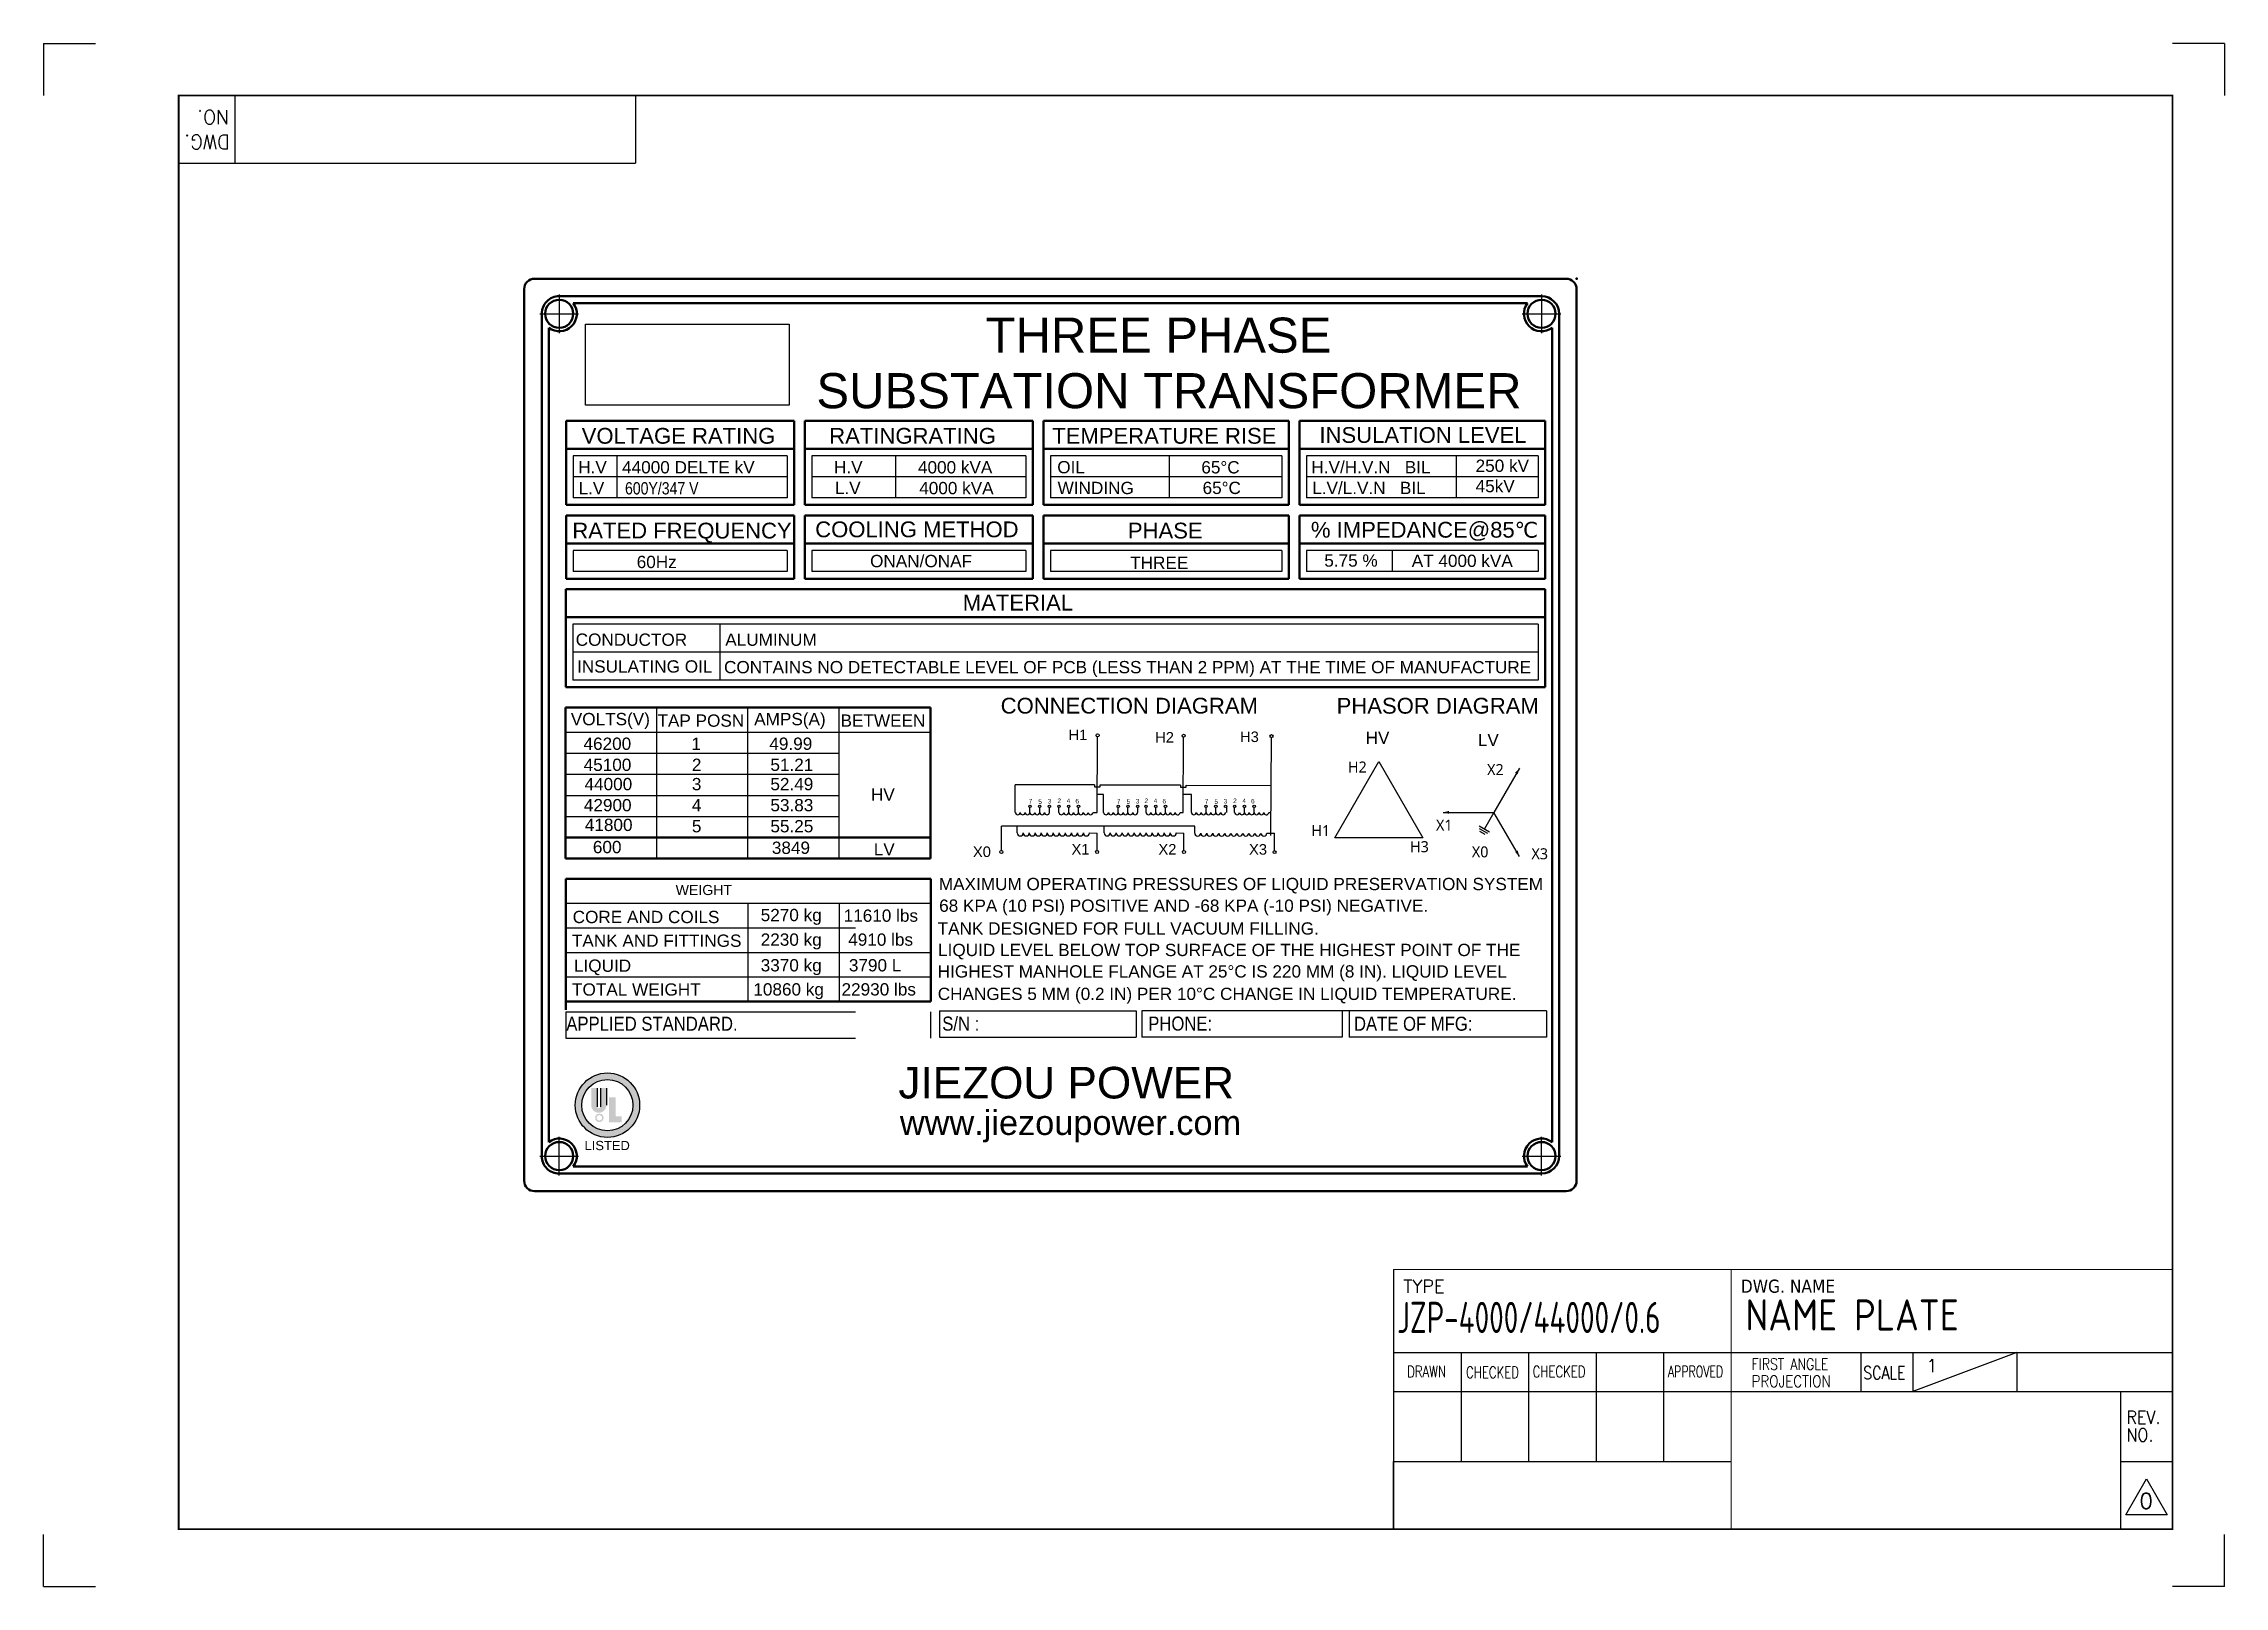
# Model space of a CAD drawing. Header units: millimetres. Extents: x 198976 to 421125, y -418833 to -203687.
# Drawn here: x 229195 to 229817, y -211116 to -210677 of the extents above; entities that cross this region are included whole.
import ezdxf
from ezdxf.enums import TextEntityAlignment as Align

# ---------------------------------------------------------------- set-up
doc = ezdxf.new("R2010")
doc.units = ezdxf.units.MM
doc.header["$LTSCALE"] = 13
doc.linetypes.add('CENTER', pattern=[50.8, 31.75, -6.35, 6.35, -6.35])
doc.linetypes.add('HIDDEN', pattern=[9.525, 6.35, -3.175])
doc.layers.get('0').update_dxf_attribs({"color": 1, "linetype": 'CENTER'})
for name, color, linetype in [('1', 4, 'Continuous'), ('2', 3, 'Continuous'), ('4', 2, 'HIDDEN'), ('粗实线', 4, 'Continuous')]:
    doc.layers.add(name, color=color, linetype=linetype)
doc.layers.add('paper', color=254, linetype='Continuous', plot=False)
doc.layers.add('标注、文本', color=3, linetype='Continuous', lineweight=25)
doc.layers.add('铁心', color=3, linetype='Continuous', lineweight=0)
doc.styles.add('Arial_txtstyle_2.50_0_0', font='arial.ttf')
doc.styles.add('Note Text (ANSI)', font='arial.ttf')
doc.styles.add('ROMANS', font='romans.shx', dxfattribs={"bigfont": 'whgtxt.shx'})
doc.styles.get("Standard").update_dxf_attribs({"font": 'gbenor.shx', "bigfont": 'gbcbig.shx'})
doc.styles.add('Tahoma_txtstyle_30.40_0_0', font='tahoma.ttf')
doc.styles.add('宋体', font='', dxfattribs={"width": 0.6})
doc.styles.get('宋体').set_extended_font_data('Microsoft YaHei')
picture_1 = doc.add_image_def('image1.jpg', size_in_pixel=(2343, 933))

msp = doc.modelspace()

# ---------------------------------------------------------------- texts
at = {"layer": '1', "color": 4, "width": 0.8}
msp.add_text('JZP-4000/44000/0.6', height=8.8803, dxfattribs=at).set_placement((229580.87, -211044.1))
at = {"layer": '1', "color": 4}
msp.add_text('NAME PLATE', height=8.88, dxfattribs=at).set_placement((229680.19, -211043.4))
at = {"layer": '2', "style": 'ROMANS'}
for s, p in [('NO.', (229248.03, -210695.66)), ('DWG.', (229248.18, -210702.75))]:
    msp.add_text(s, height=3.996, rotation=180, dxfattribs=at).set_placement(p)
at = {"layer": '2', "color": 0, "linetype": 'Continuous', "style": 'Arial_txtstyle_2.50_0_0'}
for s, height, p in [('THREE PHASE ', 10, (229514.81, -210759.78)), ('SUBSTATION TRANSFORMER ', 10, (229517.8, -210775.6)), ('5.75 %%%', 3.5, (229567.74, -210824.01)), ('AT 4000 kVA', 3.5, (229599.46, -210824.01)), ('MATERIAL', 4.5, (229472.8, -210836)), ('INSULATING OIL', 3.5, (229366.42, -210854.18)), ('CONTAINS NO DETECTABLE LEVEL OF PCB (LESS THAN 2 PPM) AT THE TIME OF MANUFACTURE ', 3.5, (229504.74, -210854.81)), ('VOLTS(V)', 3.5, (229356.63, -210869.61)), ('TAP POSN', 3.5, (229382.42, -210869.61)), ('AMPS(A)', 3.5, (229407.81, -210869.61)), ('BETWEEN', 3.5, (229434.33, -210869.61)), ('JIEZOU POWER', 9, (229486.58, -210972.77)), ('www.jiezoupower.com ', 7, (229489.15, -210985.04))]:
    msp.add_text(s, height=height, dxfattribs=at).set_placement(p, align=Align.MIDDLE)
for s, height, p in [('VOLTAGE RATING', 4.5, (229348.46, -210790.72)), (' RATINGRATING', 4.5, (229417.27, -210790.72)), ('TEMPERATURE RISE ', 4.5, (229482.58, -210790.72)), ('INSULATION LEVEL', 4.5, (229558.74, -210790.48)), ('H.V    ', 3.5, (229347.46, -210799.14)), ('44000 DELTE kV', 3.5, (229359.97, -210799.17)), ('H.V    ', 3.5, (229420.37, -210799.15)), ('4000 kVA', 3.5, (229444.31, -210799.18)), ('OIL', 3.5, (229484.02, -210799.15)), ('65%%DC', 3.5, (229525.08, -210799.18)), ('H.V/H.V.N   BIL', 3.5, (229556.46, -210799.15)), ('250 kV', 3.5, (229603.27, -210798.74)), ('L.V', 3.5, (229347.56, -210805.12)), ('L.V', 3.5, (229420.63, -210805.07)), ('4000 kVA', 3.5, (229444.67, -210805.11)), ('WINDING', 3.5, (229484.12, -210805.07)), ('65%%DC', 3.5, (229525.44, -210805.05)), ('L.V/L.V.N   BIL ', 3.5, (229556.69, -210805.07)), ('45kV', 3.5, (229603.27, -210804.53)), ('RATED FREQUENCY', 4.5, (229345.79, -210817.72)), ('COOLING METHOD', 4.5, (229415.02, -210817.37)), ('PHASE', 4.5, (229504.15, -210817.72)), ('%%% IMPEDANCE@85℃', 4.5, (229556.32, -210817.48)), ('60Hz', 3.5, (229364.14, -210826.15)), ('ONAN/ONAF', 3.5, (229430.66, -210825.9)), ('THREE', 3.5, (229504.8, -210826.38)), ('CONDUCTOR        ALUMINUM', 3.5, (229346.74, -210848.3)), (' MAXIMUM OPERATING PRESSURES OF LIQUID PRESERVATION SYSTEM ', 3.5, (229448.9, -210917.92)), (' 68 KPA (10 PSI) POSITIVE AND -68 KPA (-10 PSI) NEGATIVE.', 3.5, (229448.99, -210924.09)), ('TANK DESIGNED FOR FULL VACUUM FILLING.', 3.5, (229449.92, -210930.59)), ('LIQUID LEVEL BELOW TOP SURFACE OF THE HIGHEST POINT OF THE ', 3.5, (229450.04, -210936.71)), (' HIGHEST MANHOLE FLANGE AT 25°C IS 220 MM (8 IN). LIQUID LEVEL ', 3.5, (229448.58, -210942.82)), ('CHANGES 5 MM (0.2 IN) PER 10°C CHANGE IN LIQUID TEMPERATURE.', 3.5, (229449.95, -210949.22)), ('LISTED', 2.64, (229349.27, -210992))]:
    msp.add_text(s, height=height, dxfattribs=at).set_placement(p)
at = {"layer": '2', "color": 0, "linetype": 'Continuous', "style": 'Arial_txtstyle_2.50_0_0', "width": 0.82}
msp.add_text('600Y/347 V', height=3.5, dxfattribs=at).set_placement((229360.8, -210805.17))
at = {"layer": '2', "color": 0, "linetype": 'Continuous', "style": 'Arial_txtstyle_2.50_0_0'}
for s, height, p in [('CONNECTION DIAGRAM', 4.5, (229541.22, -210865.36)), ('PHASOR DIAGRAM', 4.5, (229621.28, -210865.38)), ('46200', 3.5, (229362.57, -210876.2)), ('1', 3.5, (229382.45, -210876.2)), ('49.99', 3.5, (229414.18, -210876.2)), ('HV', 3.5, (229578.7, -210874.5)), ('LV', 3.5, (229609.88, -210875.14)), ('45100', 3.5, (229362.61, -210882.2)), ('2', 3.5, (229382.58, -210882.2)), ('51.21', 3.5, (229414.48, -210882.2)), ('44000', 3.5, (229362.86, -210887.7)), ('3', 3.5, (229382.58, -210887.7)), ('52.49', 3.5, (229414.48, -210887.7)), ('HV', 3.5, (229437.69, -210890.7)), ('42900', 3.5, (229362.67, -210893.7)), ('4', 3.5, (229382.58, -210893.7)), ('53.83', 3.5, (229414.48, -210893.7)), ('41800', 3.5, (229362.95, -210899.32)), ('5', 3.5, (229382.58, -210899.7)), ('55.25', 3.5, (229414.48, -210899.7)), ('600', 3.5, (229359.8, -210905.64)), ('3849', 3.5, (229413.54, -210905.84)), ('LV', 3.5, (229437.69, -210906.29)), ('CORE AND COILS', 3.5, (229387.72, -210925.56)), ('5270 kg', 3.5, (229416.88, -210925.01)), ('11610 lbs', 3.5, (229444.33, -210925.18)), ('TANK AND FITTINGS', 3.5, (229394, -210932.32)), ('2230 kg', 3.5, (229416.88, -210932.01)), ('4910 lbs', 3.5, (229442.91, -210932.01)), ('LIQUID', 3.5, (229362.55, -210939.44)), (' 3370 kg', 3.5, (229416.88, -210939.32)), ('3790 L', 3.5, (229439.57, -210939.32)), ('TOTAL WEIGHT', 3.5, (229382.37, -210946.23)), ('10860 kg', 3.5, (229417.5, -210946.19)), ('22930 lbs', 3.5, (229443.73, -210946.19))]:
    msp.add_text(s, height=height, dxfattribs=at).set_placement(p, align=Align.MIDDLE_RIGHT)
at = {"layer": '2', "color": 0, "style": 'Note Text (ANSI)'}
for s, p in [('H1', (229492.58, -210875.18)), ('H2', (229517.27, -210875.88)), ('H3', (229541.48, -210875.72)), ('X0', (229465.1, -210908.48)), ('X1', (229493.21, -210907.78)), ('X2', (229517.98, -210907.78)), ('X3', (229543.8, -210907.81))]:
    msp.add_text(s, height=3, dxfattribs=at).set_placement(p, align=Align.RIGHT)
at = {"layer": '2', "color": 0, "style": '宋体'}
for s, p in [('H2', (229566.87, -210884.4)), ('X2', (229606.54, -210885.14)), ('H1', (229556.44, -210902.52)), ('X1', (229591.97, -210900.97)), ('H3', (229584.57, -210907.1)), ('X0', (229602.19, -210908.58)), ('X3', (229619.18, -210909.12))]:
    msp.add_text(s, height=3.134, dxfattribs=at).set_placement(p)
at = {"layer": '2', "color": 0, "style": 'Note Text (ANSI)'}
for s, p in [('7', (229476.37, -210892.59)), ('5', (229479.12, -210892.7)), ('3', (229481.75, -210892.57)), ('2', (229484.57, -210892.45)), ('4', (229487.21, -210892.47)), ('6', (229489.7, -210892.56)), ('7', (229501.53, -210892.59)), ('5', (229504.27, -210892.7)), ('3', (229506.9, -210892.57)), ('2', (229509.38, -210892.45)), ('4', (229512.02, -210892.47)), ('6', (229514.51, -210892.56)), ('7', (229526.57, -210892.59)), ('5', (229529.32, -210892.7)), ('3', (229531.95, -210892.57)), ('2', (229534.65, -210892.45)), ('4', (229537.29, -210892.47)), ('6', (229539.78, -210892.56))]:
    msp.add_text(s, height=1.3, dxfattribs=at).set_placement(p, align=Align.MIDDLE)
at = {"layer": '2', "color": 0, "linetype": 'Continuous', "style": 'Arial_txtstyle_2.50_0_0', "width": 0.85}
for s, p in [('APPLIED STANDARD.', (229344.08, -210955.98)), ('S/N : ', (229451.23, -210955.95)), ('PHONE: ', (229509.95, -210955.94)), ('DATE OF MFG: ', (229568.59, -210955.98))]:
    msp.add_text(s, height=4, dxfattribs=at).set_placement(p, align=Align.MIDDLE_LEFT)
at = {"layer": '2', "style": 'ROMANS'}
for s, p in [('TYPE', (229582.66, -211032.63)), ('1', (229731.74, -211055.26))]:
    msp.add_text(s, height=3.7, dxfattribs=at).set_placement(p)
for s, height, width, p in [('FIRST ANGLE', 3.2561, 0.8, (229681.94, -211054.61)), ('DRAWN', 3.256, 0.75, (229583.75, -211056.73)), ('CHECKED', 3.256, 0.75, (229600.55, -211056.93)), ('CHECKED', 3.256, 0.75, (229619.53, -211056.73)), ('APPROVED', 3.256, 0.7, (229658.1, -211056.73)), ('PROJECTION', 3.256, 0.86, (229681.94, -211059.49)), ('SCALE', 3.7, 0.8, (229713.75, -211057.29)), ('REV.', 3.7, 0.9, (229788.78, -211069.95)), ('NO.', 3.7, 0.9, (229788.78, -211075))]:
    msp.add_text(s, height=height, dxfattribs=dict(at, width=width)).set_placement(p)
at = {"layer": '2', "color": 4, "style": 'ROMANS'}
msp.add_text('0', height=4.44, dxfattribs=at).set_placement((229792.51, -211094.17))
at = {"layer": '4', "color": 0, "lineweight": -3, "style": 'Arial_txtstyle_2.50_0_0'}
msp.add_text('WEIGHT', height=2.88, dxfattribs=at).set_placement((229375.24, -210919.32))
at = {"layer": '铁心', "style": 'Tahoma_txtstyle_30.40_0_0'}
msp.add_text('DWG. NAME', height=3.738, dxfattribs=at).set_placement((229678.86, -211032.63))

# ---------------------------------------------------------------- hatches: boundary and pattern name
at = {"layer": '标注、文本'}
h = msp.add_hatch(color=0, dxfattribs=at)
h.paths.add_polyline_path([(229346.57, -210979.16, 1), (229364.94, -210979.16, 1)])
h.paths.add_polyline_path([(229363.03, -210979.16, -1), (229348.45, -210979.16, -1)], flags=16)
h.paths.add_polyline_path([(229352.89, -210974.31), (229352.89, -210979.63, 1), (229353.77, -210979.63), (229353.77, -210974.31), (229355.49, -210974.31), (229355.49, -210979.16, -1.013017), (229351.17, -210979.16), (229351.17, -210974.31)], flags=0)
h.paths.add_polyline_path([(229356.2, -210976.91), (229358.18, -210976.91), (229358.18, -210982.34), (229359.89, -210982.34), (229359.89, -210984.1), (229356.2, -210984.1)], flags=0)
h.paths.add_polyline_path([(229354.7, -210982.8, -1), (229352.28, -210982.8, -1)], flags=0)
h.paths.add_polyline_path([(229354.26, -210982.8, -1), (229352.71, -210982.8, -1)], flags=0)

# ---------------------------------------------------------------- linework, layer by layer
at = {"color": 0}
for p, q in [((229336.55, -210753.69), (229347.55, -210753.69)), ((229342.05, -210748.19), (229342.05, -210759.19)), ((229616.55, -210753.69), (229627.55, -210753.69)), ((229622.05, -210748.19), (229622.05, -210759.19)), ((229342.05, -210999.19), (229342.05, -210988.19)), ((229622.05, -210999.19), (229622.05, -210988.19)), ((229336.55, -210993.69), (229347.55, -210993.69)), ((229616.55, -210993.69), (229627.55, -210993.69))]:
    msp.add_line(p, q, dxfattribs=at)
at = {"layer": '1', "const_width": 0.518}
msp.add_lwpolyline([(229233.56, -211100.01), (229801.9, -211100.01), (229801.9, -210691.52), (229233.56, -210691.52), (229233.56, -211100.01)], dxfattribs=at)
at = {"layer": '2'}
for p, q in [((229249.54, -210691.52), (229249.54, -210710.76)), ((229363.8, -210691.52), (229363.8, -210710.76)), ((229233.56, -210710.76), (229363.8, -210710.76)), ((229579.89, -211026.01), (229579.89, -211100.01)), ((229579.89, -211049.69), (229801.9, -211049.69)), ((229599.13, -211049.69), (229599.13, -211080.73)), ((229618.37, -211049.69), (229618.37, -211080.73)), ((229637.61, -211049.69), (229637.61, -211080.73)), ((229656.85, -211049.69), (229656.85, -211080.73)), ((229713.1, -211049.69), (229713.1, -211060.79)), ((229757.5, -211049.69), (229727.9, -211060.79)), ((229727.9, -211049.69), (229727.9, -211060.79)), ((229757.5, -211049.69), (229757.5, -211060.79)), ((229579.89, -211060.79), (229676.09, -211060.79)), ((229676.09, -211060.79), (229801.9, -211060.79)), ((229787.1, -211060.79), (229787.1, -211100.01)), ((229579.89, -211080.73), (229676.09, -211080.73)), ((229579.89, -211099.97), (229579.89, -211080.73)), ((229787.1, -211080.73), (229801.9, -211080.73)), ((229788.58, -211095.94), (229794.5, -211085.69)), ((229794.5, -211085.69), (229800.42, -211095.94)), ((229800.42, -211095.94), (229788.58, -211095.94))]:
    msp.add_line(p, q, dxfattribs=at)
at = {"layer": '2', "color": 0, "linetype": 'Continuous'}
for p, q in [((229343.85, -210884.91), (229421.85, -210884.91)), ((229343.85, -210890.91), (229421.85, -210890.91)), ((229494.6, -210887.9), (229494.6, -210888.44)), ((229494.6, -210888.44), (229496.22, -210888.44)), ((229496.22, -210888.44), (229496.22, -210887.9)), ((229496.22, -210887.9), (229519.12, -210887.9)), ((229519.12, -210888.01), (229519.12, -210888.55)), ((229519.12, -210888.55), (229520.74, -210888.55)), ((229520.74, -210888.55), (229520.74, -210888.01)), ((229520.74, -210888.01), (229545, -210888.12)), ((229343.85, -210896.91), (229421.85, -210896.91)), ((229343.93, -210935.65), (229447.93, -210935.65)), ((229343.93, -210942.65), (229447.93, -210942.65)), ((229343.93, -210949.65), (229447.93, -210949.65)), ((229565.19, -210952.34), (229508.11, -210952.34))]:
    msp.add_line(p, q, dxfattribs=at)
at = {"layer": '2', "color": 0}
for p, q in [((229563.11, -210903.02), (229575.67, -210881.25)), ((229575.67, -210881.25), (229588.24, -210903.02)), ((229494.6, -210887.9), (229472.06, -210887.92)), ((229472.06, -210895.76), (229472.06, -210887.92)), ((229497.22, -210890.67), (229495.44, -210890.67)), ((229522.26, -210890.67), (229519.94, -210890.67)), ((229608.48, -210895.76), (229605.77, -210900.46)), ((229468.09, -210899.74), (229468.09, -210899.72)), ((229588.24, -210903.02), (229563.11, -210903.02)), ((229604.3, -210899.61), (229607.24, -210901.31)), ((229604.31, -210900.32), (229606.62, -210901.66)), ((229604.39, -210901.15), (229605.86, -210902))]:
    msp.add_line(p, q, dxfattribs=at)
at = {"layer": '2', "color": 0, "linetype": 'Continuous'}
for points in [[(229495.37, -210895.84), (229495.51, -210874.25)], [(229519.92, -210895.84), (229520.02, -210874.37)], [(229544.93, -210902.34), (229545.06, -210874.48)]]:
    msp.add_lwpolyline(points, dxfattribs=at)
at = {"layer": '2', "color": 0}
for points in [[(229615.74, -210883.2), (229608.48, -210895.76)], [(229593.97, -210895.76), (229608.48, -210895.76)], [(229615.74, -210908.33), (229608.48, -210895.76)]]:
    msp.add_lwpolyline(points, dxfattribs=at)
for points in [[(229615.74, -210883.2, 0, 0.871, 0), (229614.87, -210884.71, 0.871, 0.871, 0)], [(229593.97, -210895.76, 0, 0.871, 0), (229595.72, -210895.76, 0.871, 0.871, 0)], [(229615.74, -210908.33, 0, 0.871, 0), (229614.87, -210906.82, 0.871, 0.871, 0)]]:
    msp.add_lwpolyline(points, format="xyseb", dxfattribs=at)
at = {"layer": '4', "color": 0, "linetype": 'ByBlock', "lineweight": -3}
for p, q in [((229346.07, -210794.17), (229346.07, -210806.17)), ((229407.04, -210794.17), (229346.07, -210794.17)), ((229358.49, -210794.17), (229358.49, -210806.17)), ((229407.04, -210794.17), (229407.04, -210806.17)), ((229414.07, -210794.17), (229414.07, -210806.17)), ((229475.04, -210794.17), (229414.07, -210794.17)), ((229437.91, -210794.17), (229437.91, -210806.17)), ((229475.04, -210794.17), (229475.04, -210806.17)), ((229482.09, -210794.17), (229482.09, -210806.17)), ((229548.05, -210794.17), (229482.09, -210794.17)), ((229515.93, -210794.17), (229515.93, -210806.17)), ((229548.05, -210794.17), (229548.05, -210806.17)), ((229555.07, -210794.17), (229555.07, -210806.17)), ((229621.05, -210794.17), (229555.07, -210794.17)), ((229597.72, -210794.17), (229597.72, -210806.17)), ((229621.05, -210794.17), (229621.05, -210806.17)), ((229407.04, -210800.17), (229346.07, -210800.17)), ((229475.04, -210800.17), (229414.07, -210800.17)), ((229548.05, -210800.17), (229482.09, -210800.17)), ((229621.05, -210800.17), (229555.07, -210800.17)), ((229407.04, -210806.17), (229346.07, -210806.17)), ((229475.04, -210806.17), (229414.07, -210806.17)), ((229548.05, -210806.17), (229482.09, -210806.17)), ((229621.05, -210806.17), (229555.07, -210806.17)), ((229346.07, -210821.17), (229346.07, -210827.17)), ((229407.04, -210821.17), (229346.07, -210821.17)), ((229407.04, -210821.17), (229407.04, -210827.17)), ((229414.07, -210821.17), (229414.07, -210827.17)), ((229475.04, -210821.17), (229414.07, -210821.17)), ((229475.04, -210821.17), (229475.04, -210827.17)), ((229482.09, -210821.17), (229482.09, -210827.17)), ((229548.05, -210821.17), (229482.09, -210821.17)), ((229548.05, -210821.17), (229548.05, -210827.17)), ((229555.07, -210821.17), (229555.07, -210827.17)), ((229621.05, -210821.17), (229555.07, -210821.17)), ((229579.45, -210821.17), (229579.45, -210827.17)), ((229621.05, -210821.17), (229621.05, -210827.17)), ((229407.04, -210827.17), (229346.07, -210827.17)), ((229475.04, -210827.17), (229414.07, -210827.17)), ((229548.05, -210827.17), (229482.09, -210827.17)), ((229621.05, -210827.17), (229555.07, -210827.17)), ((229345.96, -210842.12), (229345.96, -210858.12)), ((229621.05, -210842.12), (229345.96, -210842.12)), ((229387.81, -210842.12), (229387.81, -210858.12)), ((229621.05, -210842.12), (229621.05, -210858.12)), ((229621.05, -210850.12), (229345.96, -210850.12)), ((229621.05, -210858.12), (229345.96, -210858.12)), ((229343.85, -210872.91), (229447.85, -210872.91)), ((229343.93, -210921.65), (229447.93, -210921.65))]:
    msp.add_line(p, q, dxfattribs=at)
at = {"layer": '4', "color": 0, "lineweight": -3}
for p, q in [((229369.85, -210908.91), (229369.85, -210865.91)), ((229395.85, -210908.91), (229395.85, -210865.91)), ((229421.85, -210908.91), (229421.85, -210865.91)), ((229343.85, -210878.91), (229421.85, -210878.91)), ((229395.93, -210949.65), (229395.93, -210921.65)), ((229421.93, -210949.65), (229421.93, -210921.65)), ((229343.93, -210928.65), (229447.93, -210928.65)), ((229343.92, -210952.6), (229447.9, -210952.6)), ((229343.92, -210952.6), (229343.92, -210960.07)), ((229447.9, -210952.6), (229447.9, -210960.07)), ((229450.42, -210952.34), (229506.46, -210952.34)), ((229450.42, -210952.34), (229450.42, -210959.81)), ((229506.46, -210952.34), (229506.46, -210959.81)), ((229508.11, -210952.34), (229508.11, -210959.81)), ((229623.44, -210952.34), (229551.82, -210952.34)), ((229565.19, -210952.34), (229565.19, -210959.81)), ((229567.22, -210952.34), (229567.22, -210959.81)), ((229623.44, -210952.34), (229623.44, -210959.81)), ((229343.92, -210960.07), (229447.9, -210960.07)), ((229450.42, -210959.81), (229506.46, -210959.81)), ((229565.19, -210959.81), (229508.11, -210959.81)), ((229623.44, -210959.81), (229567.22, -210959.81))]:
    msp.add_line(p, q, dxfattribs=at)
at = {"layer": 'paper'}
for p, q in [((229195.08, -210676.72), (229195.08, -210691.52)), ((229195.08, -210676.72), (229209.88, -210676.72)), ((229816.7, -210676.72), (229801.9, -210676.72)), ((229816.7, -210676.72), (229816.7, -210691.52)), ((229195.08, -211116.3), (229195.08, -211101.49)), ((229816.7, -211116.3), (229816.7, -211101.49)), ((229195.08, -211116.3), (229209.88, -211116.3)), ((229816.7, -211116.3), (229801.9, -211116.3))]:
    msp.add_line(p, q, dxfattribs=at)
at = {"layer": '标注、文本', "color": 0}
for p, q in [((229497.22, -210895.83), (229497.22, -210890.67)), ((229522.26, -210895.83), (229522.26, -210890.67)), ((229476.23, -210895.76), (229476.23, -210894.37)), ((229479.01, -210895.76), (229479.01, -210894.37)), ((229481.78, -210895.76), (229481.78, -210894.37)), ((229484.49, -210895.76), (229484.49, -210894.37)), ((229487.27, -210895.76), (229487.27, -210894.37)), ((229490.05, -210895.76), (229490.05, -210894.37)), ((229494.21, -210895.83), (229495.37, -210895.84)), ((229501.38, -210895.76), (229501.38, -210894.37)), ((229504.16, -210895.76), (229504.16, -210894.37)), ((229506.94, -210895.76), (229506.94, -210894.37)), ((229509.31, -210895.76), (229509.31, -210894.37)), ((229512.09, -210895.76), (229512.09, -210894.37)), ((229514.87, -210895.76), (229514.87, -210894.37)), ((229519.03, -210895.84), (229519.89, -210895.84)), ((229526.43, -210895.76), (229526.43, -210894.37)), ((229529.21, -210895.76), (229529.21, -210894.37)), ((229532.32, -210895.76), (229532.32, -210894.37)), ((229534.58, -210895.76), (229534.58, -210894.37)), ((229537.36, -210895.76), (229537.36, -210894.37)), ((229540.13, -210895.76), (229540.13, -210894.37)), ((229544.3, -210895.84), (229544.95, -210895.84)), ((229523.19, -210899.72), (229468.09, -210899.72)), ((229468.09, -210906.63), (229468.09, -210899.74)), ((229472.6, -210901.63), (229472.6, -210899.72)), ((229493.17, -210901.63), (229495.37, -210901.64)), ((229495.37, -210906.62), (229495.37, -210901.64)), ((229497.37, -210901.63), (229497.37, -210899.72)), ((229517.94, -210901.63), (229520.14, -210901.64)), ((229520.14, -210906.62), (229520.14, -210901.64)), ((229523.19, -210901.66), (229523.19, -210899.72)), ((229543.76, -210901.66), (229545.96, -210901.67)), ((229545.96, -210906.65), (229545.96, -210901.67)), ((229352.89, -210974.31), (229352.89, -210979.63)), ((229353.77, -210974.31), (229353.77, -210979.63)), ((229355.49, -210974.31), (229355.49, -210979.16))]:
    msp.add_line(p, q, dxfattribs=at)
for centre, radius in [((229495.53, -210873.82), 0.434), ((229520.03, -210873.93), 0.434), ((229545.08, -210874.05), 0.434), ((229476.24, -210894.02), 0.352), ((229479.01, -210894.02), 0.352), ((229481.79, -210894.02), 0.352), ((229484.5, -210894.02), 0.352), ((229487.28, -210894.02), 0.352), ((229490.06, -210894.02), 0.352), ((229501.39, -210894.02), 0.352), ((229504.17, -210894.02), 0.352), ((229506.95, -210894.02), 0.352), ((229509.32, -210894.02), 0.352), ((229512.1, -210894.02), 0.352), ((229514.87, -210894.02), 0.352), ((229526.44, -210894.02), 0.352), ((229529.21, -210894.02), 0.352), ((229531.99, -210894.02), 0.352), ((229534.59, -210894.02), 0.352), ((229537.37, -210894.02), 0.352), ((229540.14, -210894.02), 0.352), ((229468.09, -210907.06), 0.434), ((229495.37, -210907.05), 0.434), ((229520.14, -210907.05), 0.434), ((229545.96, -210907.08), 0.434), ((229355.8, -210979.19), 9.18), ((229355.78, -210979.19), 7.29)]:
    msp.add_circle(centre, radius, dxfattribs=at)
for centre, radius, end in [((229472.76, -210895.76), 0.694, 0), ((229474.15, -210895.76), 0.694, 0), ((229475.53, -210895.76), 0.694, 0), ((229476.92, -210895.76), 0.694, 0), ((229478.31, -210895.76), 0.694, 0), ((229479.7, -210895.76), 0.694, 0), ((229481.09, -210895.76), 0.694, 0), ((229485.19, -210895.76), 0.694, 0), ((229486.58, -210895.76), 0.694, 0), ((229487.97, -210895.76), 0.694, 0), ((229489.35, -210895.76), 0.694, 0), ((229490.74, -210895.76), 0.694, 0), ((229492.13, -210895.76), 0.694, 0), ((229493.52, -210895.76), 0.694, 0), ((229497.91, -210895.76), 0.694, 0), ((229499.3, -210895.76), 0.694, 0), ((229500.69, -210895.76), 0.694, 0), ((229502.08, -210895.76), 0.694, 0), ((229503.47, -210895.76), 0.694, 0), ((229504.85, -210895.76), 0.694, 0), ((229506.24, -210895.76), 0.694, 0), ((229510.01, -210895.76), 0.694, 0), ((229511.39, -210895.76), 0.694, 0), ((229512.78, -210895.76), 0.694, 0), ((229514.17, -210895.76), 0.694, 0), ((229515.56, -210895.76), 0.694, 0), ((229516.95, -210895.76), 0.694, 0), ((229518.34, -210895.76), 0.694, 353.81649), ((229522.96, -210895.76), 0.694, 0), ((229524.35, -210895.76), 0.694, 0), ((229525.73, -210895.76), 0.694, 0), ((229527.12, -210895.76), 0.694, 0), ((229528.51, -210895.76), 0.694, 0), ((229529.9, -210895.76), 0.694, 0), ((229531.29, -210895.76), 0.694, 0), ((229535.27, -210895.76), 0.694, 0), ((229536.66, -210895.76), 0.694, 0), ((229538.05, -210895.76), 0.694, 0), ((229539.44, -210895.76), 0.694, 0), ((229540.83, -210895.76), 0.694, 0), ((229542.22, -210895.76), 0.694, 0), ((229543.61, -210895.76), 0.694, 353.73169), ((229473.46, -210901.63), 0.857, 0), ((229475.17, -210901.63), 0.857, 0), ((229476.89, -210901.63), 0.857, 0), ((229478.6, -210901.63), 0.857, 0), ((229480.32, -210901.63), 0.857, 0), ((229482.03, -210901.63), 0.857, 0), ((229483.74, -210901.63), 0.857, 0), ((229485.46, -210901.63), 0.857, 0), ((229487.17, -210901.63), 0.857, 0), ((229488.89, -210901.63), 0.857, 0), ((229490.6, -210901.63), 0.857, 0), ((229492.32, -210901.63), 0.857, 0), ((229498.23, -210901.63), 0.857, 0), ((229499.94, -210901.63), 0.857, 0), ((229501.66, -210901.63), 0.857, 0), ((229503.37, -210901.63), 0.857, 0), ((229505.08, -210901.63), 0.857, 0), ((229506.8, -210901.63), 0.857, 0), ((229508.51, -210901.63), 0.857, 0), ((229510.23, -210901.63), 0.857, 0), ((229511.94, -210901.63), 0.857, 0), ((229513.66, -210901.63), 0.857, 0), ((229515.37, -210901.63), 0.857, 0), ((229517.08, -210901.63), 0.857, 0), ((229524.05, -210901.66), 0.857, 0), ((229525.76, -210901.66), 0.857, 0), ((229527.48, -210901.66), 0.857, 0), ((229529.19, -210901.66), 0.857, 0), ((229530.91, -210901.66), 0.857, 0), ((229532.62, -210901.66), 0.857, 0), ((229534.34, -210901.66), 0.857, 0), ((229536.05, -210901.66), 0.857, 0), ((229537.76, -210901.66), 0.857, 0), ((229539.48, -210901.66), 0.857, 0), ((229541.19, -210901.66), 0.857, 0), ((229542.91, -210901.66), 0.857, 0)]:
    msp.add_arc(centre, radius, 180, end, dxfattribs=at)
at = {"layer": '粗实线', "color": 0, "lineweight": 50}
for p, q in [((229332.05, -210746.69), (229332.05, -211000.69)), ((229335.05, -210743.69), (229629.05, -210743.69)), ((229632.05, -210746.69), (229632.05, -211000.69)), ((229337.05, -210753.69), (229337.05, -210993.69)), ((229342.04, -210748.69), (229622.05, -210748.69)), ((229346.05, -210750.69), (229618.05, -210750.69)), ((229377.53, -210750.69), (229402.37, -210750.69)), ((229405.16, -210750.69), (229437.04, -210750.69)), ((229627.05, -210753.69), (229627.05, -210993.69)), ((229339.05, -210757.69), (229339.05, -210989.69)), ((229625.05, -210757.69), (229625.05, -210989.69)), ((229344.04, -210784.17), (229344.04, -210808.17)), ((229409.04, -210784.17), (229344.04, -210784.17)), ((229409.04, -210784.17), (229409.04, -210808.17)), ((229412.04, -210784.17), (229412.04, -210808.17)), ((229477.04, -210784.17), (229412.04, -210784.17)), ((229477.04, -210784.17), (229477.04, -210808.17)), ((229480.05, -210784.17), (229480.05, -210808.17)), ((229550.05, -210784.17), (229480.05, -210784.17)), ((229550.05, -210784.17), (229550.05, -210808.17)), ((229623.05, -210784.17), (229553.03, -210784.17)), ((229553.03, -210784.17), (229553.03, -210808.17)), ((229623.05, -210784.17), (229623.05, -210808.17)), ((229409.04, -210792.17), (229344.04, -210792.17)), ((229477.04, -210792.17), (229412.04, -210792.17)), ((229550.05, -210792.17), (229480.05, -210792.17)), ((229623.05, -210792.17), (229553.03, -210792.17)), ((229409.04, -210808.17), (229344.04, -210808.17)), ((229477.04, -210808.17), (229412.04, -210808.17)), ((229550.05, -210808.17), (229480.05, -210808.17)), ((229623.05, -210808.17), (229553.03, -210808.17)), ((229344.04, -210811.17), (229344.04, -210829.17)), ((229409.04, -210811.17), (229344.04, -210811.17)), ((229409.04, -210811.17), (229409.04, -210829.17)), ((229412.04, -210811.17), (229412.04, -210829.17)), ((229477.04, -210811.17), (229412.04, -210811.17)), ((229477.04, -210811.17), (229477.04, -210829.17)), ((229480.05, -210811.17), (229480.05, -210829.17)), ((229550.05, -210811.17), (229480.05, -210811.17)), ((229550.05, -210811.17), (229550.05, -210829.17)), ((229553.03, -210811.17), (229553.03, -210829.17)), ((229623.05, -210811.17), (229553.03, -210811.17)), ((229623.05, -210811.17), (229623.05, -210829.17)), ((229409.04, -210819.17), (229344.04, -210819.17)), ((229477.04, -210819.17), (229412.04, -210819.17)), ((229550.05, -210819.17), (229480.05, -210819.17)), ((229623.05, -210819.17), (229553.03, -210819.17)), ((229343.93, -210832.12), (229343.93, -210860.12)), ((229343.93, -210832.12), (229343.93, -210860.12)), ((229623.05, -210832.12), (229343.93, -210832.12)), ((229409.04, -210829.17), (229344.04, -210829.17)), ((229477.04, -210829.17), (229412.04, -210829.17)), ((229550.05, -210829.17), (229480.05, -210829.17)), ((229623.05, -210829.17), (229553.03, -210829.17)), ((229623.05, -210832.12), (229623.05, -210860.12)), ((229623.05, -210840.12), (229343.93, -210840.12)), ((229343.85, -210865.91), (229447.85, -210865.91)), ((229343.85, -210908.91), (229343.85, -210865.91)), ((229623.05, -210860.12), (229343.93, -210860.12)), ((229447.85, -210908.91), (229447.85, -210865.91)), ((229343.85, -210902.91), (229447.85, -210902.91)), ((229343.85, -210908.91), (229447.85, -210908.91)), ((229343.93, -210914.65), (229447.93, -210914.65)), ((229343.93, -210952.02), (229343.93, -210914.65)), ((229447.93, -210949.65), (229447.93, -210914.65)), ((229343.93, -210949.65), (229447.93, -210949.65)), ((229346.05, -210996.69), (229618.05, -210996.69)), ((229342.04, -210998.69), (229622.05, -210998.69)), ((229335.05, -211003.69), (229629.05, -211003.69))]:
    msp.add_line(p, q, dxfattribs=at)
for centre in [(229342.05, -210753.69), (229622.05, -210753.69), (229342.05, -210993.69), (229622.05, -210993.69)]:
    msp.add_circle(centre, 4, dxfattribs=at)
for centre, radius, start, end in [((229335.05, -210746.69), 3, 90, 180), ((229629.05, -210746.69), 3, 0, 90), ((229342.05, -210753.69), 5, 89.79079, 180), ((229342.05, -210753.69), 5, 233.13077, 36.86971), ((229622.05, -210753.69), 5, 143.13029, 306.86923), ((229622.05, -210753.69), 5, 0, 90), ((229342.05, -210993.69), 5, 323.13029, 126.86923), ((229622.05, -210993.69), 5, 53.13077, 216.86971), ((229342.05, -210993.69), 5, 180, 270.20921), ((229622.05, -210993.69), 5, 270, 0), ((229335.05, -211000.69), 3, 180, 270), ((229629.05, -211000.69), 3, 270, 0)]:
    msp.add_arc(centre, radius, start, end, dxfattribs=at)
msp.add_point((229632.05, -210743.69), dxfattribs=at)
msp.add_point((229632.05, -210743.69), dxfattribs=at)
msp.add_point((229632.05, -210743.69), dxfattribs=at)
msp.add_point((229632.05, -210743.69), dxfattribs=at)
at = {"layer": '铁心'}
for p, q in [((229579.89, -211026.01), (229801.9, -211026.01)), ((229676.09, -211026.01), (229676.09, -211100.01))]:
    msp.add_line(p, q, dxfattribs=at)

msp.set_redraw_order([(e.dxf.handle, doc.entitydb.next_handle()) for e in msp.query("TEXT MTEXT ATTDEF DIMENSION ARC_DIMENSION")])  # texts and dimensions are drawn at this point

# ---------------------------------------------------------------- pictures from other files: only their frames are drawn
at = {"layer": '标注、文本'}
image = msp.add_image(picture_1, insert=(229349.52, -210779.73), size_in_units=(58.05, 23.11), dxfattribs=at)
image.dxf.flags = 7

doc.saveas('drawing.dxf')
